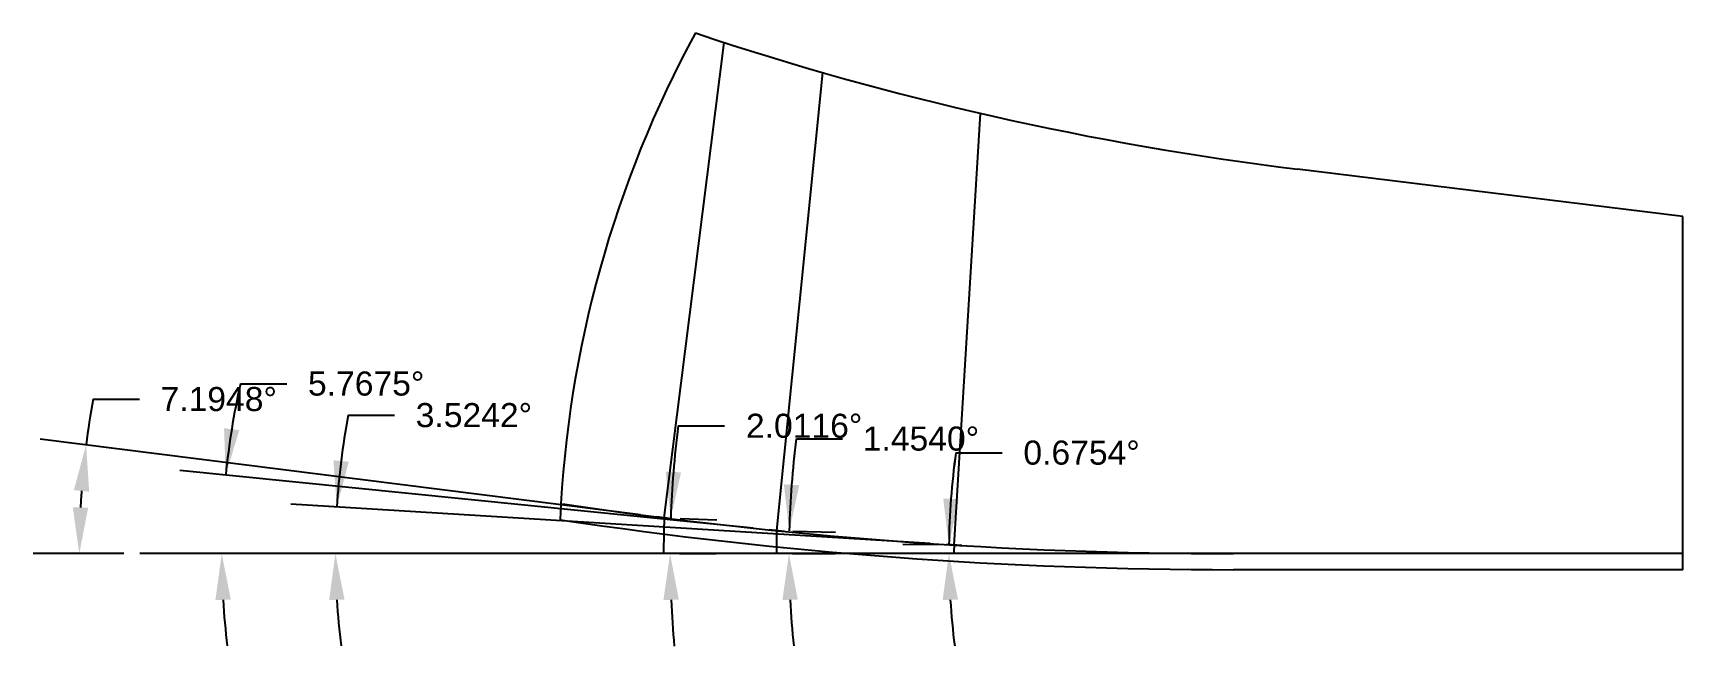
# Model space of a CAD drawing. Header units: inches. Extents: x 113.3 to 164.8, y -27 to 25.4.
# Drawn here: x 158.35 to 164.77, y -22.79 to -20.4 of the extents above; entities that cross this region are included whole.
import ezdxf

# ---------------------------------------------------------------- set-up
doc = ezdxf.new("R2010")
doc.units = ezdxf.units.IN
doc.header["$MEASUREMENT"] = 0
doc.header["$PDMODE"] = 35
doc.layers.get('Defpoints').update_dxf_attribs({"color": 10})
doc.layers.add('Blade_5', color=7, linetype='Continuous', true_color=0x0066cc)
doc.styles.get("Standard").update_dxf_attribs({"font": 'arial.ttf'})
doc.dimstyles.get("Standard").update_dxf_attribs({"dimtxt": 0.09375, "dimasz": 0.18, "dimexe": 0.18, "dimexo": 0.0625, "dimgap": 0.09, "dimtad": 0, "dimtih": 1, "dimtoh": 1, "dimdec": 4, "dimzin": 0, "dimdsep": 46, "dimtxsty": 'Standard', "dimcen": 0.09, "dimadec": 4, "dimazin": 0, "dimtfac": 1, "dimtdec": 4, "dimtofl": 0, "dimtmove": 0, "dimatfit": 3, "dimfxl": 1, "dimtolj": 1, "dimtzin": 0, "dimarcsym": 0})

msp = doc.modelspace()

# ---------------------------------------------------------------- blocks, each defined once
blk = doc.blocks.new('*D432')
at = {"layer": 'Blade_5', "color": 0, "lineweight": -2, "transparency": 16777216}
for p, q in [((159.5753, -21.8886), (159.7553, -21.8886)), ((161.8412, -22.3881), (159.3516, -22.2348))]:
    blk.add_line(p, q, dxfattribs=at)
for start, end in [(169.4815, 176.47579), (169.48476, 172.98028), (183.49552, 186.99103)]:
    blk.add_arc((162.4766, -22.4273), 2.9509, start, end, dxfattribs=at)
at = {"layer": 'Blade_5', "color": 0, "transparency": 16777216}
for points in [[(159.5777, -22.0694), (159.518, -22.0639), (159.5313, -22.2459)], [(159.5012, -22.6081), (159.5612, -22.6063), (159.5257, -22.4273)]]:
    blk.add_solid(points, dxfattribs=at)
at = {"layer": 'Defpoints', "color": 0, "transparency": 16777216}
for p in [(159.5263, -22.3668), (161.9035, -22.392), (161.9634, -22.3957), (158.7644, -22.4273), (164.7707, -22.4273)]:
    blk.add_point(p, dxfattribs=at)
at = {"layer": 'Blade_5', "color": 0, "transparency": 16777216, "insert": (160.0647, -21.8886), "char_height": 0.09375, "attachment_point": 5}
blk.add_mtext('\\A1;3.5242°', dxfattribs=at)
blk = doc.blocks.new('*D433')
at = {"layer": 'Blade_5', "color": 0, "lineweight": -2, "transparency": 16777216}
for p, q in [((159.156, -21.7657), (159.336, -21.7657)), ((161.1512, -22.3284), (158.9196, -22.103))]:
    blk.add_line(p, q, dxfattribs=at)
for start, end in [(167.45785, 174.23245), (167.46082, 170.84663), (183.38582, 186.77164)]:
    blk.add_arc((162.1298, -22.4273), 3.0465, start, end, dxfattribs=at)
at = {"layer": 'Blade_5', "color": 0, "transparency": 16777216}
for points in [[(159.1518, -21.9465), (159.0923, -21.9388), (159.0987, -22.1211)], [(159.0586, -22.6081), (159.1186, -22.6063), (159.0833, -22.4273)]]:
    blk.add_solid(points, dxfattribs=at)
at = {"layer": 'Defpoints', "color": 0, "transparency": 16777216}
for p in [(159.085, -22.3251), (161.2134, -22.3347), (161.2731, -22.3408), (158.7644, -22.4273), (164.7707, -22.4273)]:
    blk.add_point(p, dxfattribs=at)
at = {"layer": 'Blade_5', "color": 0, "transparency": 16777216, "insert": (159.6454, -21.7657), "char_height": 0.09375, "attachment_point": 5}
blk.add_mtext('\\A1;5.7675°', dxfattribs=at)
blk = doc.blocks.new('*D434')
at = {"layer": 'Blade_5', "color": 0, "lineweight": -2, "transparency": 16777216}
for p, q in [((158.5826, -21.826), (158.7626, -21.826)), ((160.7137, -22.2764), (158.3767, -21.9814)), ((158.7019, -22.4273), (158.3487, -22.4273))]:
    blk.add_line(p, q, dxfattribs=at)
for start, end in [(169.75359, 172.80516), (175.85673, 176.94843)]:
    blk.add_arc((161.9087, -22.4273), 3.38, start, end, dxfattribs=at)
at = {"layer": 'Blade_5', "color": 0, "transparency": 16777216}
for points in [[(158.5077, -22.1801), (158.5674, -22.186), (158.5553, -22.0039)], [(158.5635, -22.2481), (158.5035, -22.2465), (158.5287, -22.4273)]]:
    blk.add_solid(points, dxfattribs=at)
at = {"layer": 'Defpoints', "color": 0, "transparency": 16777216}
for p in [(160.7757, -22.2842), (158.5316, -22.2858), (160.8353, -22.2918), (158.7644, -22.4273), (164.7707, -22.4273)]:
    blk.add_point(p, dxfattribs=at)
at = {"layer": 'Blade_5', "color": 0, "transparency": 16777216, "insert": (159.0716, -21.826), "char_height": 0.09375, "attachment_point": 5}
blk.add_mtext('\\A1;7.1948°', dxfattribs=at)
blk = doc.blocks.new('*D435')
at = {"layer": 'Blade_5', "color": 0, "lineweight": -2, "transparency": 16777216}
for p, q in [((161.9405, -22.0346), (162.1205, -22.0346)), ((161.871, -22.3931), (161.7336, -22.3915)), ((161.8708, -22.4273), (161.7334, -22.4273))]:
    blk.add_line(p, q, dxfattribs=at)
for start, end in [(172.10102, 179.32457), (172.10461, 175.71459), (183.60998, 187.21996)]:
    blk.add_arc((164.7707, -22.4273), 2.8573, start, end, dxfattribs=at)
at = {"layer": 'Blade_5', "color": 0, "transparency": 16777216}
for points in [[(161.9514, -22.2151), (161.8914, -22.2125), (161.9136, -22.3936)], [(161.8891, -22.6081), (161.9491, -22.6062), (161.9134, -22.4273)]]:
    blk.add_solid(points, dxfattribs=at)
at = {"layer": 'Defpoints', "color": 0, "transparency": 16777216}
for p in [(161.9335, -22.3938), (161.9134, -22.416), (161.9333, -22.4273), (164.7707, -22.4273)]:
    blk.add_point(p, dxfattribs=at)
at = {"layer": 'Blade_5', "color": 0, "transparency": 16777216, "insert": (162.4299, -22.0346), "char_height": 0.09375, "attachment_point": 5}
blk.add_mtext('\\A1;0.6754°', dxfattribs=at)
blk = doc.blocks.new('*D436')
at = {"layer": 'Blade_5', "color": 0, "lineweight": -2, "transparency": 16777216}
for p, q in [((161.3197, -21.98), (161.4997, -21.98)), ((161.3058, -22.3393), (161.472, -22.3435)), ((161.3046, -22.4273), (161.4709, -22.4273))]:
    blk.add_line(p, q, dxfattribs=at)
for start, end in [(172.61592, 178.54597), (172.61791, 175.58194), (182.96403, 185.92806)]:
    blk.add_arc((164.7707, -22.4273), 3.4799, start, end, dxfattribs=at)
at = {"layer": 'Blade_5', "color": 0, "transparency": 16777216}
for points in [[(161.3312, -22.1607), (161.2713, -22.1577), (161.292, -22.339)], [(161.2656, -22.608), (161.3255, -22.6064), (161.2909, -22.4273)]]:
    blk.add_solid(points, dxfattribs=at)
at = {"layer": 'Defpoints', "color": 0, "transparency": 16777216}
for p in [(161.2433, -22.3377), (161.291, -22.3978), (161.2421, -22.4273), (164.7707, -22.4273)]:
    blk.add_point(p, dxfattribs=at)
at = {"layer": 'Blade_5', "color": 0, "transparency": 16777216, "insert": (161.8047, -21.98), "char_height": 0.09375, "attachment_point": 5}
blk.add_mtext('\\A1;1.4540°', dxfattribs=at)
blk = doc.blocks.new('*D437')
at = {"layer": 'Blade_5', "color": 0, "lineweight": -2, "transparency": 16777216}
for p, q in [((160.8598, -21.9301), (161.0398, -21.9301)), ((160.868, -22.2902), (161.0107, -22.2952)), ((160.8655, -22.4273), (161.0083, -22.4273))]:
    blk.add_line(p, q, dxfattribs=at)
for start, end in [(172.75464, 177.98843), (172.75601, 175.37222), (182.61621, 185.23242)]:
    blk.add_arc((164.7707, -22.4273), 3.9424, start, end, dxfattribs=at)
at = {"layer": 'Blade_5', "color": 0, "transparency": 16777216}
for points in [[(160.8711, -22.1109), (160.8112, -22.1075), (160.8308, -22.2889)], [(160.8025, -22.6079), (160.8624, -22.6065), (160.8283, -22.4273)]]:
    blk.add_solid(points, dxfattribs=at)
at = {"layer": 'Defpoints', "color": 0, "transparency": 16777216}
for p in [(160.8055, -22.288), (160.8286, -22.3811), (160.803, -22.4273), (164.7707, -22.4273)]:
    blk.add_point(p, dxfattribs=at)
at = {"layer": 'Blade_5', "color": 0, "transparency": 16777216, "insert": (161.35, -21.9301), "char_height": 0.09375, "attachment_point": 5}
blk.add_mtext('\\A1;2.0116°', dxfattribs=at)

# ---------------------------------------------------------------- dimensions: what is measured, and where the dimension line sits
at = {"layer": 'Blade_5'}
for base, line1, line2, picture, middle in [((159.0850135, -22.325074), ((164.7707409, -22.4272762), (158.7644454, -22.4272762)), ((161.273123, -22.3407531), (161.2134267, -22.3347236)), '*D433', (159.6454084, -21.7657153)), ((158.53164848, -22.28583586), ((164.77074091, -22.42727625), (158.76444544, -22.42727625)), ((160.83525379, -22.29176195), (160.77572623, -22.28424732)), '*D434', (159.07162051, -21.82602667)), ((159.5263422, -22.3667786), ((164.7707409, -22.4272762), (158.7644454, -22.4272762)), ((161.9634292, -22.3956718), (161.9035427, -22.3919836)), '*D432', (160.0646873, -21.8885849))]:
    dim = msp.add_angular_dim_2l(base=base, line1=line1, line2=line2, dimstyle='Standard', dxfattribs=at)
    dim.commit()
    dim.dimension.update_dxf_attribs({"geometry": picture, "text_midpoint": middle})
for base, p1, p2, picture, middle in [((160.828614, -22.38114), (160.80549, -22.288005), (160.803045, -22.427276), '*D437', (161.350033, -21.930067)), ((161.291014, -22.39784), (161.243275, -22.337738), (161.242139, -22.427276), '*D436', (161.804747, -21.980046)), ((161.913422, -22.416048), (161.933486, -22.393828), (161.933289, -22.427276), '*D435', (162.429921, -22.034601))]:
    dim = msp.add_angular_dim_3p(base=base, center=(164.770741, -22.427276), p1=p1, p2=p2, dimstyle='Standard', dxfattribs=at)
    dim.commit()
    dim.dimension.update_dxf_attribs({"geometry": picture, "text_midpoint": middle})

# ---------------------------------------------------------------- linework, layer by layer
for p, q in [((164.77074, -21.11478), (163.27074, -20.9306)), ((164.77074, -22.42728), (164.77074, -21.11478)), ((164.77074, -22.48978), (164.77074, -22.42728)), ((164.77074, -22.48978), (163.02074, -22.48978))]:
    msp.add_line(p, q)
at = {"color": 1}
msp.add_line((164.77074, -22.42728), (158.76445, -22.42728), dxfattribs=at)
for centre, radius, start, end in [((164.77074, -22.48978), 4.375, 151.472963, 177.451577), ((164.73317, -9.02005), 12, 251.50697, 263), ((163.02074, -4.73978), 17.6875, 261.509608, 270), ((163.02074, -4.73978), 17.75, 261.509608, 270)]:
    msp.add_arc(centre, radius, start, end)
at = {"layer": 'Blade_5'}
for p, q in [((160.80549, -22.288), (161.03912, -20.43731)), ((161.24327, -22.33774), (161.42338, -20.55457)), ((161.93349, -22.39383), (162.03699, -20.71323)), ((160.83525, -22.29176), (160.77573, -22.28425)), ((161.27312, -22.34075), (161.21343, -22.33472)), ((161.96343, -22.39567), (161.90354, -22.39198))]:
    msp.add_line(p, q, dxfattribs=at)
for radius, start in [(3.9677, 177.988426), (3.5286, 178.54597), (2.83745, 179.324568)]:
    msp.add_arc((164.77074, -22.42728), radius, start, 180, dxfattribs=at)

msp.set_redraw_order([(e.dxf.handle, doc.entitydb.next_handle()) for e in msp.query("TEXT MTEXT ATTDEF DIMENSION ARC_DIMENSION")])  # texts and dimensions are drawn at this point

doc.saveas('drawing.dxf')
